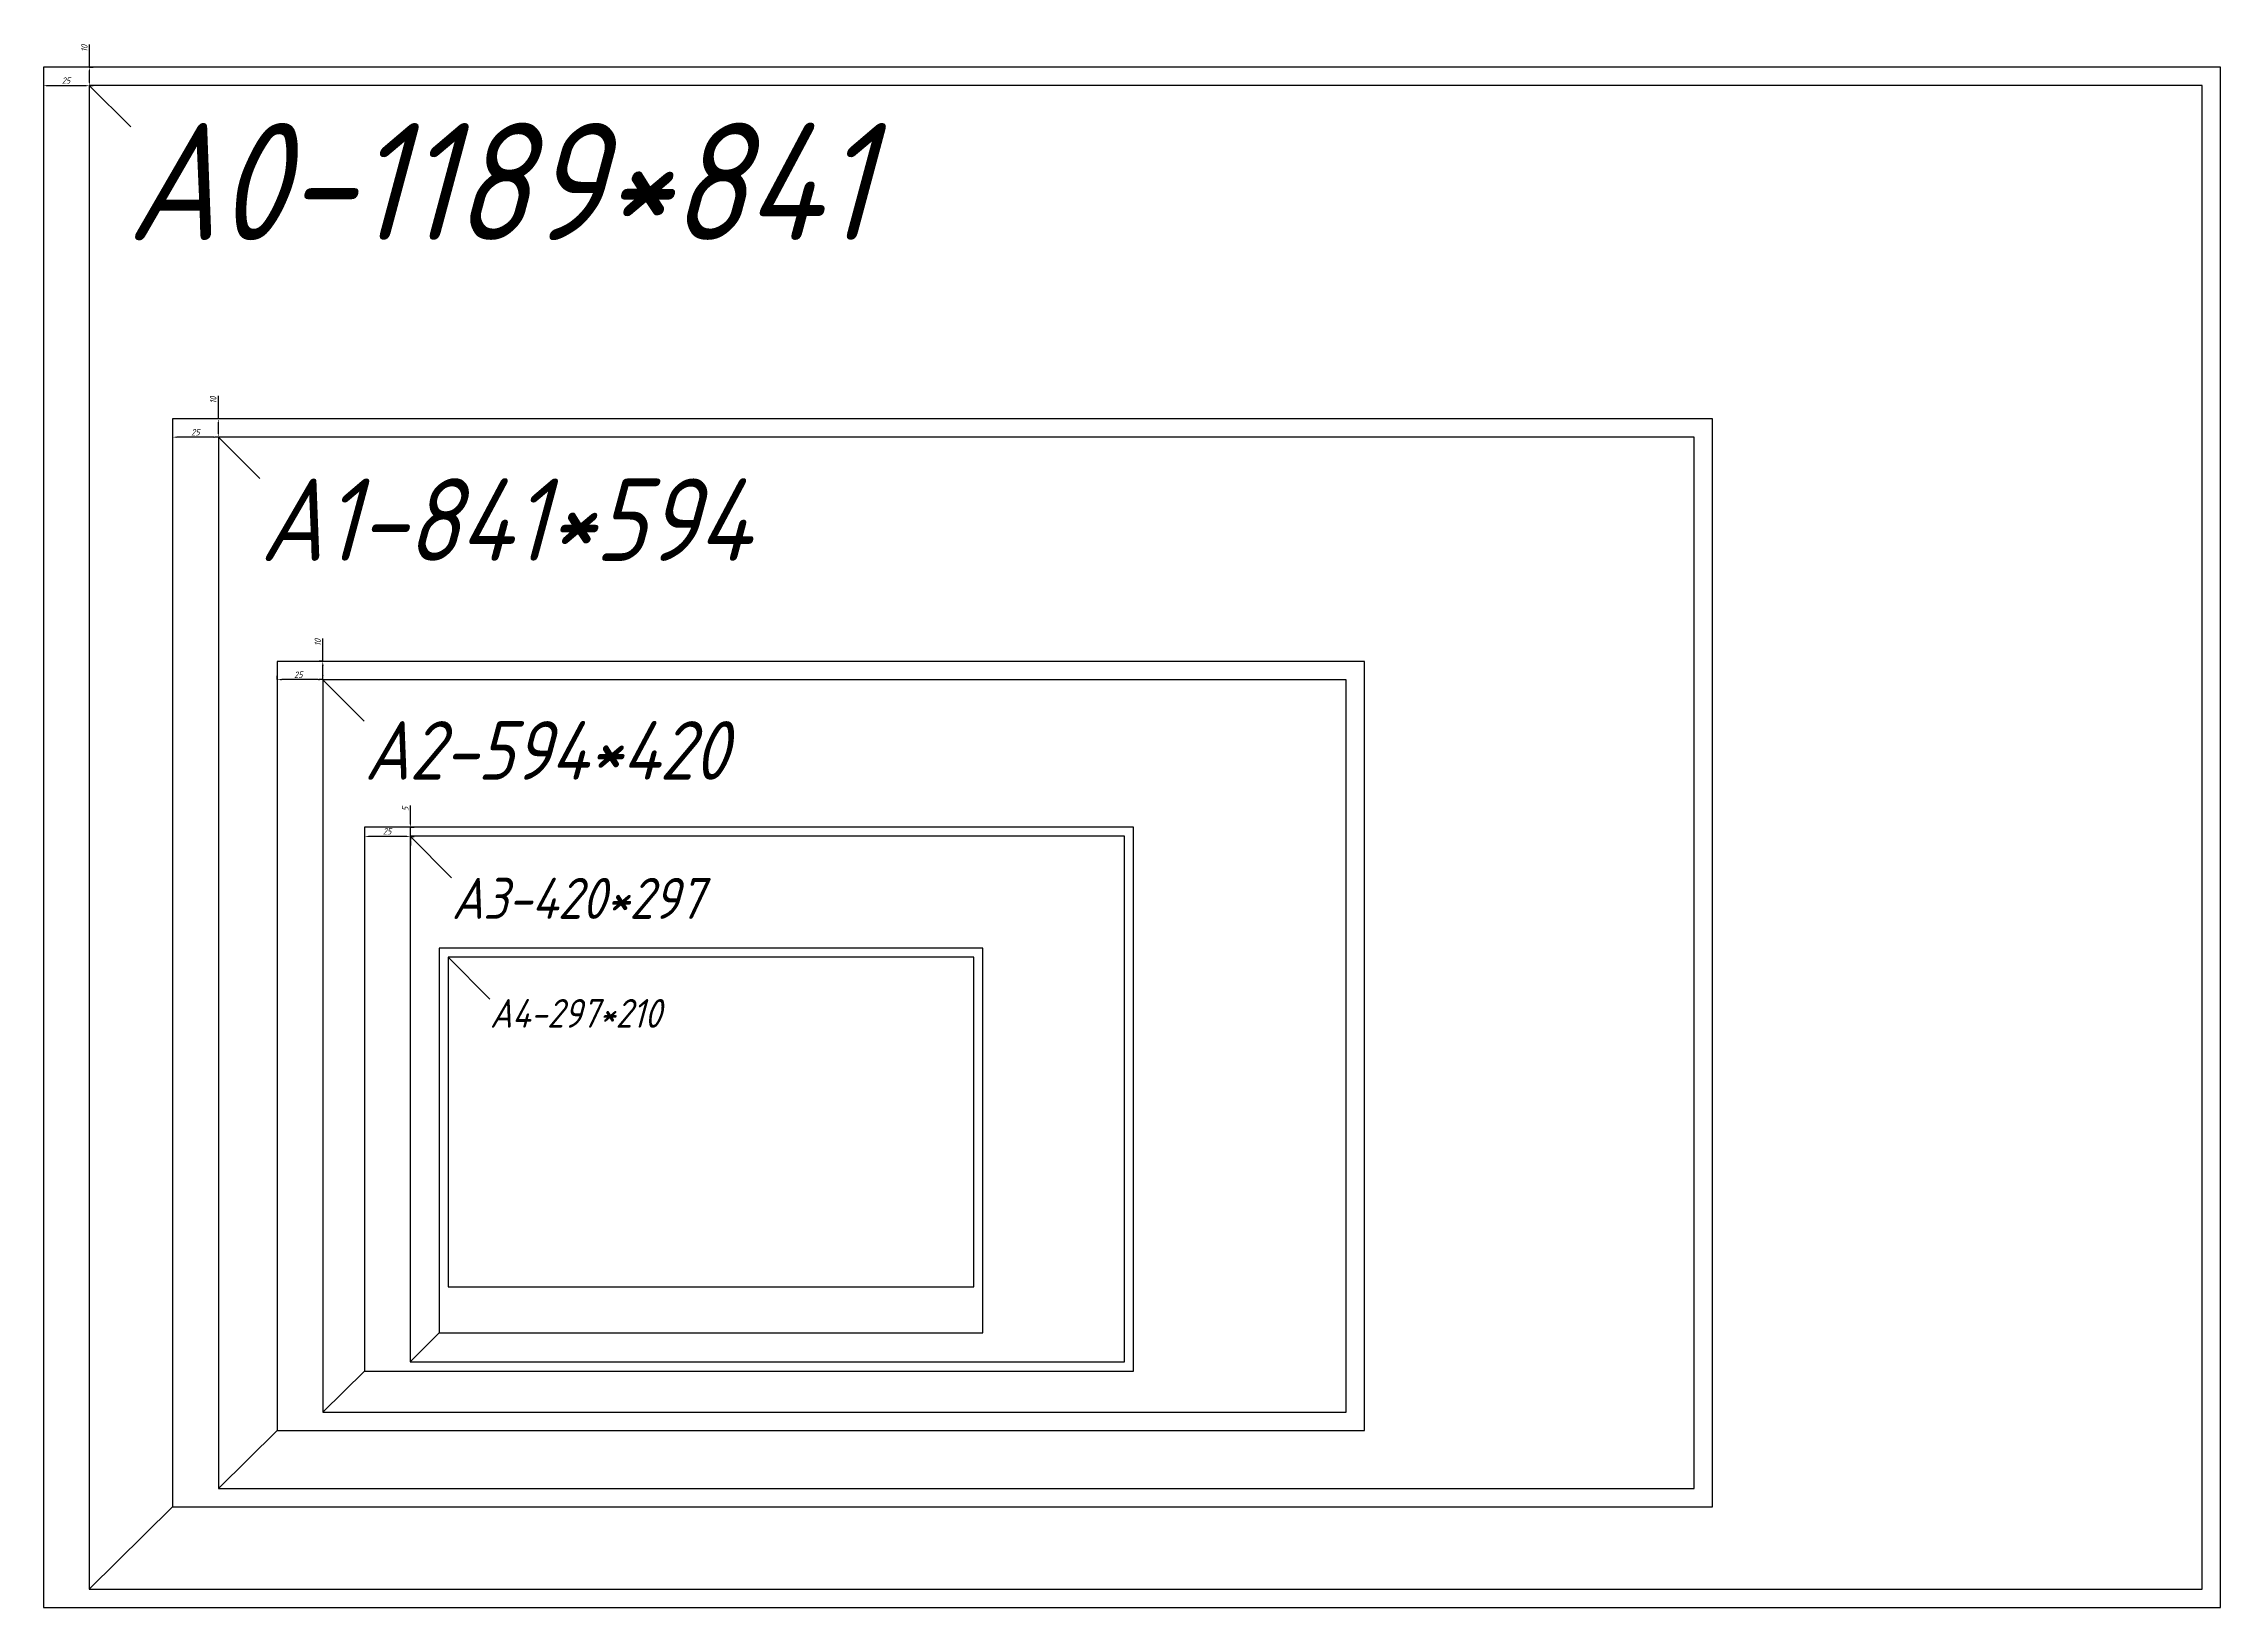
# Model space of a CAD drawing. Header units: millimetres. Extents: x 2 to 1258, y -401 to 1079.
# Drawn here: x 69 to 1258, y 225 to 1079 of the extents above; entities that cross this region are included whole.
import ezdxf

# ---------------------------------------------------------------- set-up
doc = ezdxf.new("R2010")
doc.units = ezdxf.units.MM
doc.header["$LTSCALE"] = 0.25
doc.layers.add('08标注线', color=7, linetype='Continuous', lineweight=25, true_color=0x73ff99)
doc.styles.get("Standard").update_dxf_attribs({"font": 'gbeitc.shx', "bigfont": 'gbcbig.shx'})
doc.dimstyles.new('ISO-25', dxfattribs={"dimtxt": 3.5, "dimasz": 2.5, "dimexe": 2, "dimexo": 0, "dimgap": 1, "dimtad": 1, "dimdsep": 46, "dimtxsty": 'Standard', "dimcen": 2.5, "dimclrd": 256, "dimclre": 256, "dimclrt": 256, "dimadec": 0, "dimazin": 0, "dimtfac": 1, "dimtmove": 0, "dimatfit": 3, "dimfxl": 1, "dimlwd": -1, "dimlwe": -1, "dimarcsym": 0})

msp = doc.modelspace()

# ---------------------------------------------------------------- texts
at = {"layer": '08标注线', "attachment_point": 1}
for s, width, insert, char_height in [('A0-1189*841', 84.43285, (114.49, 1035.674), 64), ('A1-841*594', 236.91329, (187.208, 841.545), 45), ('A2-594*420', 216.2066, (244.229, 709.061), 32), ('A3-420*297', 216.2066, (291.928, 623.463), 22.4), ('A4-297*210', 105.12588, (312.853, 557.308), 15.68)]:
    msp.add_mtext_dynamic_manual_height_columns(s, width=width, gutter_width=12.5, heights=[0], dxfattribs=dict(at, insert=insert, char_height=char_height))

# ---------------------------------------------------------------- blocks, each defined once
blk = doc.blocks.new('*D1')
at = {"layer": '08标注线', "transparency": 16777216}
for p, q in [((244.4, 646.1), (244.4, 644.1)), ((266.9, 646.1), (246.9, 646.1)), ((269.4, 646.1), (269.4, 644.1))]:
    blk.add_line(p, q, dxfattribs=at)
for points in [[(246.9, 646.5), (246.9, 645.7), (244.4, 646.1)], [(266.9, 646.5), (266.9, 645.7), (269.4, 646.1)]]:
    blk.add_solid(points, dxfattribs=at)
at = {"layer": 'Defpoints', "color": 0, "transparency": 16777216}
for p in [(244.4, 646.1), (244.4, 646.1), (269.4, 646.1)]:
    blk.add_point(p, dxfattribs=at)
at = {"layer": '08标注线', "transparency": 16777216, "insert": (256.7, 648.9), "char_height": 3.5, "attachment_point": 5}
blk.add_mtext('25', dxfattribs=at)
blk = doc.blocks.new('*D2')
at = {"layer": '08标注线', "transparency": 16777216}
for p, q in [((269.4, 653.6), (269.4, 663)), ((269.4, 651.1), (271.4, 651.1)), ((269.4, 646.1), (269.4, 651.1)), ((269.4, 646.1), (271.4, 646.1)), ((269.4, 643.6), (269.4, 641.1))]:
    blk.add_line(p, q, dxfattribs=at)
for points in [[(268.9, 653.6), (269.8, 653.6), (269.4, 651.1)], [(268.9, 643.6), (269.8, 643.6), (269.4, 646.1)]]:
    blk.add_solid(points, dxfattribs=at)
at = {"layer": 'Defpoints', "color": 0, "transparency": 16777216}
for p in [(269.4, 651.1), (269.4, 651.1), (269.4, 646.1)]:
    blk.add_point(p, dxfattribs=at)
at = {"layer": '08标注线', "transparency": 16777216, "insert": (266.6, 661.1), "char_height": 3.5, "attachment_point": 5, "rotation": 90}
blk.add_mtext('5', dxfattribs=at)
blk = doc.blocks.new('*D3')
at = {"layer": '08标注线', "transparency": 16777216}
for p, q in [((196.6, 731.7), (196.6, 733.7)), ((219.1, 731.7), (199.1, 731.7)), ((221.6, 731.7), (221.6, 733.7))]:
    blk.add_line(p, q, dxfattribs=at)
for points in [[(199.1, 732.1), (199.1, 731.3), (196.6, 731.7)], [(219.1, 732.1), (219.1, 731.3), (221.6, 731.7)]]:
    blk.add_solid(points, dxfattribs=at)
at = {"layer": 'Defpoints', "color": 0, "transparency": 16777216}
for p in [(196.6, 731.7), (196.6, 731.7), (221.6, 731.7)]:
    blk.add_point(p, dxfattribs=at)
at = {"layer": '08标注线', "transparency": 16777216, "insert": (208.2, 734.4), "char_height": 3.5, "attachment_point": 5}
blk.add_mtext('25', dxfattribs=at)
blk = doc.blocks.new('*D4')
at = {"layer": '08标注线', "transparency": 16777216}
for p, q in [((221.5, 741.7), (221.5, 754.2)), ((221.6, 741.7), (219.5, 741.7)), ((221.5, 734.2), (221.5, 739.2)), ((221.6, 731.7), (219.5, 731.7))]:
    blk.add_line(p, q, dxfattribs=at)
for points in [[(221.1, 739.2), (222, 739.2), (221.5, 741.7)], [(221.1, 734.2), (222, 734.2), (221.5, 731.7)]]:
    blk.add_solid(points, dxfattribs=at)
at = {"layer": 'Defpoints', "color": 0, "transparency": 16777216}
for p in [(221.5, 741.7), (221.6, 741.7), (221.6, 731.7)]:
    blk.add_point(p, dxfattribs=at)
at = {"layer": '08标注线', "transparency": 16777216, "insert": (218.8, 752), "char_height": 3.5, "attachment_point": 5, "rotation": 90}
blk.add_mtext('10', dxfattribs=at)
blk = doc.blocks.new('*D5')
at = {"layer": '08标注线', "transparency": 16777216}
for p, q in [((139.5, 864.1), (139.5, 862.1)), ((162, 864.1), (142, 864.1)), ((164.5, 864.1), (164.5, 862.1))]:
    blk.add_line(p, q, dxfattribs=at)
for points in [[(142, 864.5), (142, 863.7), (139.5, 864.1)], [(162, 864.5), (162, 863.7), (164.5, 864.1)]]:
    blk.add_solid(points, dxfattribs=at)
at = {"layer": 'Defpoints', "color": 0, "transparency": 16777216}
for p in [(139.5, 864.1), (139.5, 864.1), (164.5, 864.1)]:
    blk.add_point(p, dxfattribs=at)
at = {"layer": '08标注线', "transparency": 16777216, "insert": (152, 866.8), "char_height": 3.5, "attachment_point": 5}
blk.add_mtext('25', dxfattribs=at)
blk = doc.blocks.new('*D6')
at = {"layer": '08标注线', "transparency": 16777216}
for p, q in [((164.5, 874.1), (164.5, 886.7)), ((164.5, 874.1), (162.5, 874.1)), ((164.5, 866.6), (164.5, 871.6)), ((164.5, 864.1), (162.5, 864.1))]:
    blk.add_line(p, q, dxfattribs=at)
for points in [[(164.1, 871.6), (164.9, 871.6), (164.5, 874.1)], [(164.1, 866.6), (164.9, 866.6), (164.5, 864.1)]]:
    blk.add_solid(points, dxfattribs=at)
at = {"layer": 'Defpoints', "color": 0, "transparency": 16777216}
for p in [(164.5, 874.1), (164.5, 874.1), (164.5, 864.1)]:
    blk.add_point(p, dxfattribs=at)
at = {"layer": '08标注线', "transparency": 16777216, "insert": (161.7, 884.4), "char_height": 3.5, "attachment_point": 5, "rotation": 90}
blk.add_mtext('10', dxfattribs=at)
blk = doc.blocks.new('*D7')
at = {"layer": '08标注线', "transparency": 16777216}
for p, q in [((69, 1056.1), (69, 1054)), ((91.5, 1056), (71.5, 1056)), ((94, 1056.1), (94, 1054))]:
    blk.add_line(p, q, dxfattribs=at)
for points in [[(71.5, 1056.5), (71.5, 1055.6), (69, 1056)], [(91.5, 1056.5), (91.5, 1055.6), (94, 1056)]]:
    blk.add_solid(points, dxfattribs=at)
at = {"layer": 'Defpoints', "color": 0, "transparency": 16777216}
for p in [(69, 1056.1), (69, 1056), (94, 1056.1)]:
    blk.add_point(p, dxfattribs=at)
at = {"layer": '08标注线', "transparency": 16777216, "insert": (81.3, 1058.8), "char_height": 3.5, "attachment_point": 5}
blk.add_mtext('25', dxfattribs=at)
blk = doc.blocks.new('*D8')
at = {"layer": '08标注线', "transparency": 16777216}
for p, q in [((94.1, 1066.1), (94.1, 1078.6)), ((94, 1066.1), (96.1, 1066.1)), ((94.1, 1058.6), (94.1, 1063.6)), ((94, 1056.1), (96.1, 1056.1))]:
    blk.add_line(p, q, dxfattribs=at)
for points in [[(93.6, 1063.6), (94.5, 1063.6), (94.1, 1066.1)], [(93.6, 1058.6), (94.5, 1058.6), (94.1, 1056.1)]]:
    blk.add_solid(points, dxfattribs=at)
at = {"layer": 'Defpoints', "color": 0, "transparency": 16777216}
for p in [(94, 1066.1), (94.1, 1066.1), (94, 1056.1)]:
    blk.add_point(p, dxfattribs=at)
at = {"layer": '08标注线', "transparency": 16777216, "insert": (91.3, 1076.4), "char_height": 3.5, "attachment_point": 5, "rotation": 90}
blk.add_mtext('10', dxfattribs=at)

# ---------------------------------------------------------------- dimensions: what is measured, and where the dimension line sits
at = {"layer": '08标注线'}
for base, p1, p2, picture, middle in [((94.054, 1066.064), (94.029, 1056.064), (94.029, 1066.064), '*D8', (94.054, 1076.392)), ((164.492, 874.097), (164.505, 864.097), (164.505, 874.097), '*D6', (164.492, 884.425)), ((221.549, 741.663), (221.576, 731.663), (221.576, 741.663), '*D4', (221.549, 751.991)), ((269.361, 651.141), (269.352, 646.141), (269.352, 651.141), '*D2', (269.361, 661.118))]:
    dim = msp.add_linear_dim(base=base, p1=p1, p2=p2, angle=90, dimstyle='ISO-25', dxfattribs=at)
    dim.commit()
    dim.dimension.update_dxf_attribs({"geometry": picture, "text_midpoint": middle, "dimtype": 160})
for base, p1, p2, picture, middle in [((69.029, 1056.039), (94.029, 1056.064), (69.029, 1056.064), '*D7', (81.301, 1056.039)), ((139.505, 864.078), (164.505, 864.097), (139.505, 864.097), '*D5', (152.033, 864.078)), ((196.576, 731.673), (221.576, 731.663), (196.576, 731.663), '*D3', (208.175, 731.673)), ((244.352, 646.118), (269.352, 646.141), (244.352, 646.141), '*D1', (256.66, 646.118))]:
    dim = msp.add_linear_dim(base=base, p1=p1, p2=p2, dimstyle='ISO-25', dxfattribs=at)
    dim.commit()
    dim.dimension.update_dxf_attribs({"geometry": picture, "text_midpoint": middle, "dimtype": 160})

# ---------------------------------------------------------------- linework, layer by layer
msp.add_line((290.086, 400.084), (577.086, 400.084))
for points in [[(69.029, 1066.064), (69.029, 225.064), (1258.029, 225.064), (1258.029, 1066.064)], [(94.029, 235.064), (1248.029, 235.064), (1248.029, 1056.064), (94.029, 1056.064)], [(980.505, 280.097), (980.505, 874.097), (139.505, 874.097), (139.505, 280.097)], [(164.505, 290.097), (970.505, 290.097), (970.505, 864.097), (164.505, 864.097)], [(196.576, 741.663), (196.576, 321.663), (790.576, 321.663), (790.576, 741.663)], [(221.576, 331.663), (780.576, 331.663), (780.576, 731.663), (221.576, 731.663)], [(664.352, 354.141), (664.352, 651.141), (244.352, 651.141), (244.352, 354.141)], [(269.352, 359.141), (659.352, 359.141), (659.352, 646.141), (269.352, 646.141)], [(285.086, 375.084), (582.086, 375.084), (582.086, 585.084), (285.086, 585.084)]]:
    msp.add_lwpolyline(points, close=True)
msp.add_lwpolyline([(577.086, 400.084), (577.086, 580.084), (290.086, 580.084), (290.086, 400.084)])
at = {"layer": '08标注线'}
for p, q in [((94.029, 1056.064), (116.696, 1033.476)), ((164.505, 864.097), (187.208, 841.545)), ((221.576, 731.663), (244.229, 709.061)), ((269.352, 646.141), (291.928, 623.463)), ((290.086, 580.084), (312.853, 557.308)), ((269.352, 359.141), (285.086, 375.084)), ((164.505, 290.097), (196.576, 321.663)), ((94.029, 235.064), (139.505, 280.097))]:
    msp.add_line(p, q, dxfattribs=at)
msp.add_lwpolyline([(221.576, 331.663), (244.352, 354.141)], dxfattribs=at)

msp.set_redraw_order([(e.dxf.handle, doc.entitydb.next_handle()) for e in msp.query("TEXT MTEXT ATTDEF DIMENSION ARC_DIMENSION")])  # texts and dimensions are drawn at this point

doc.saveas('drawing.dxf')
